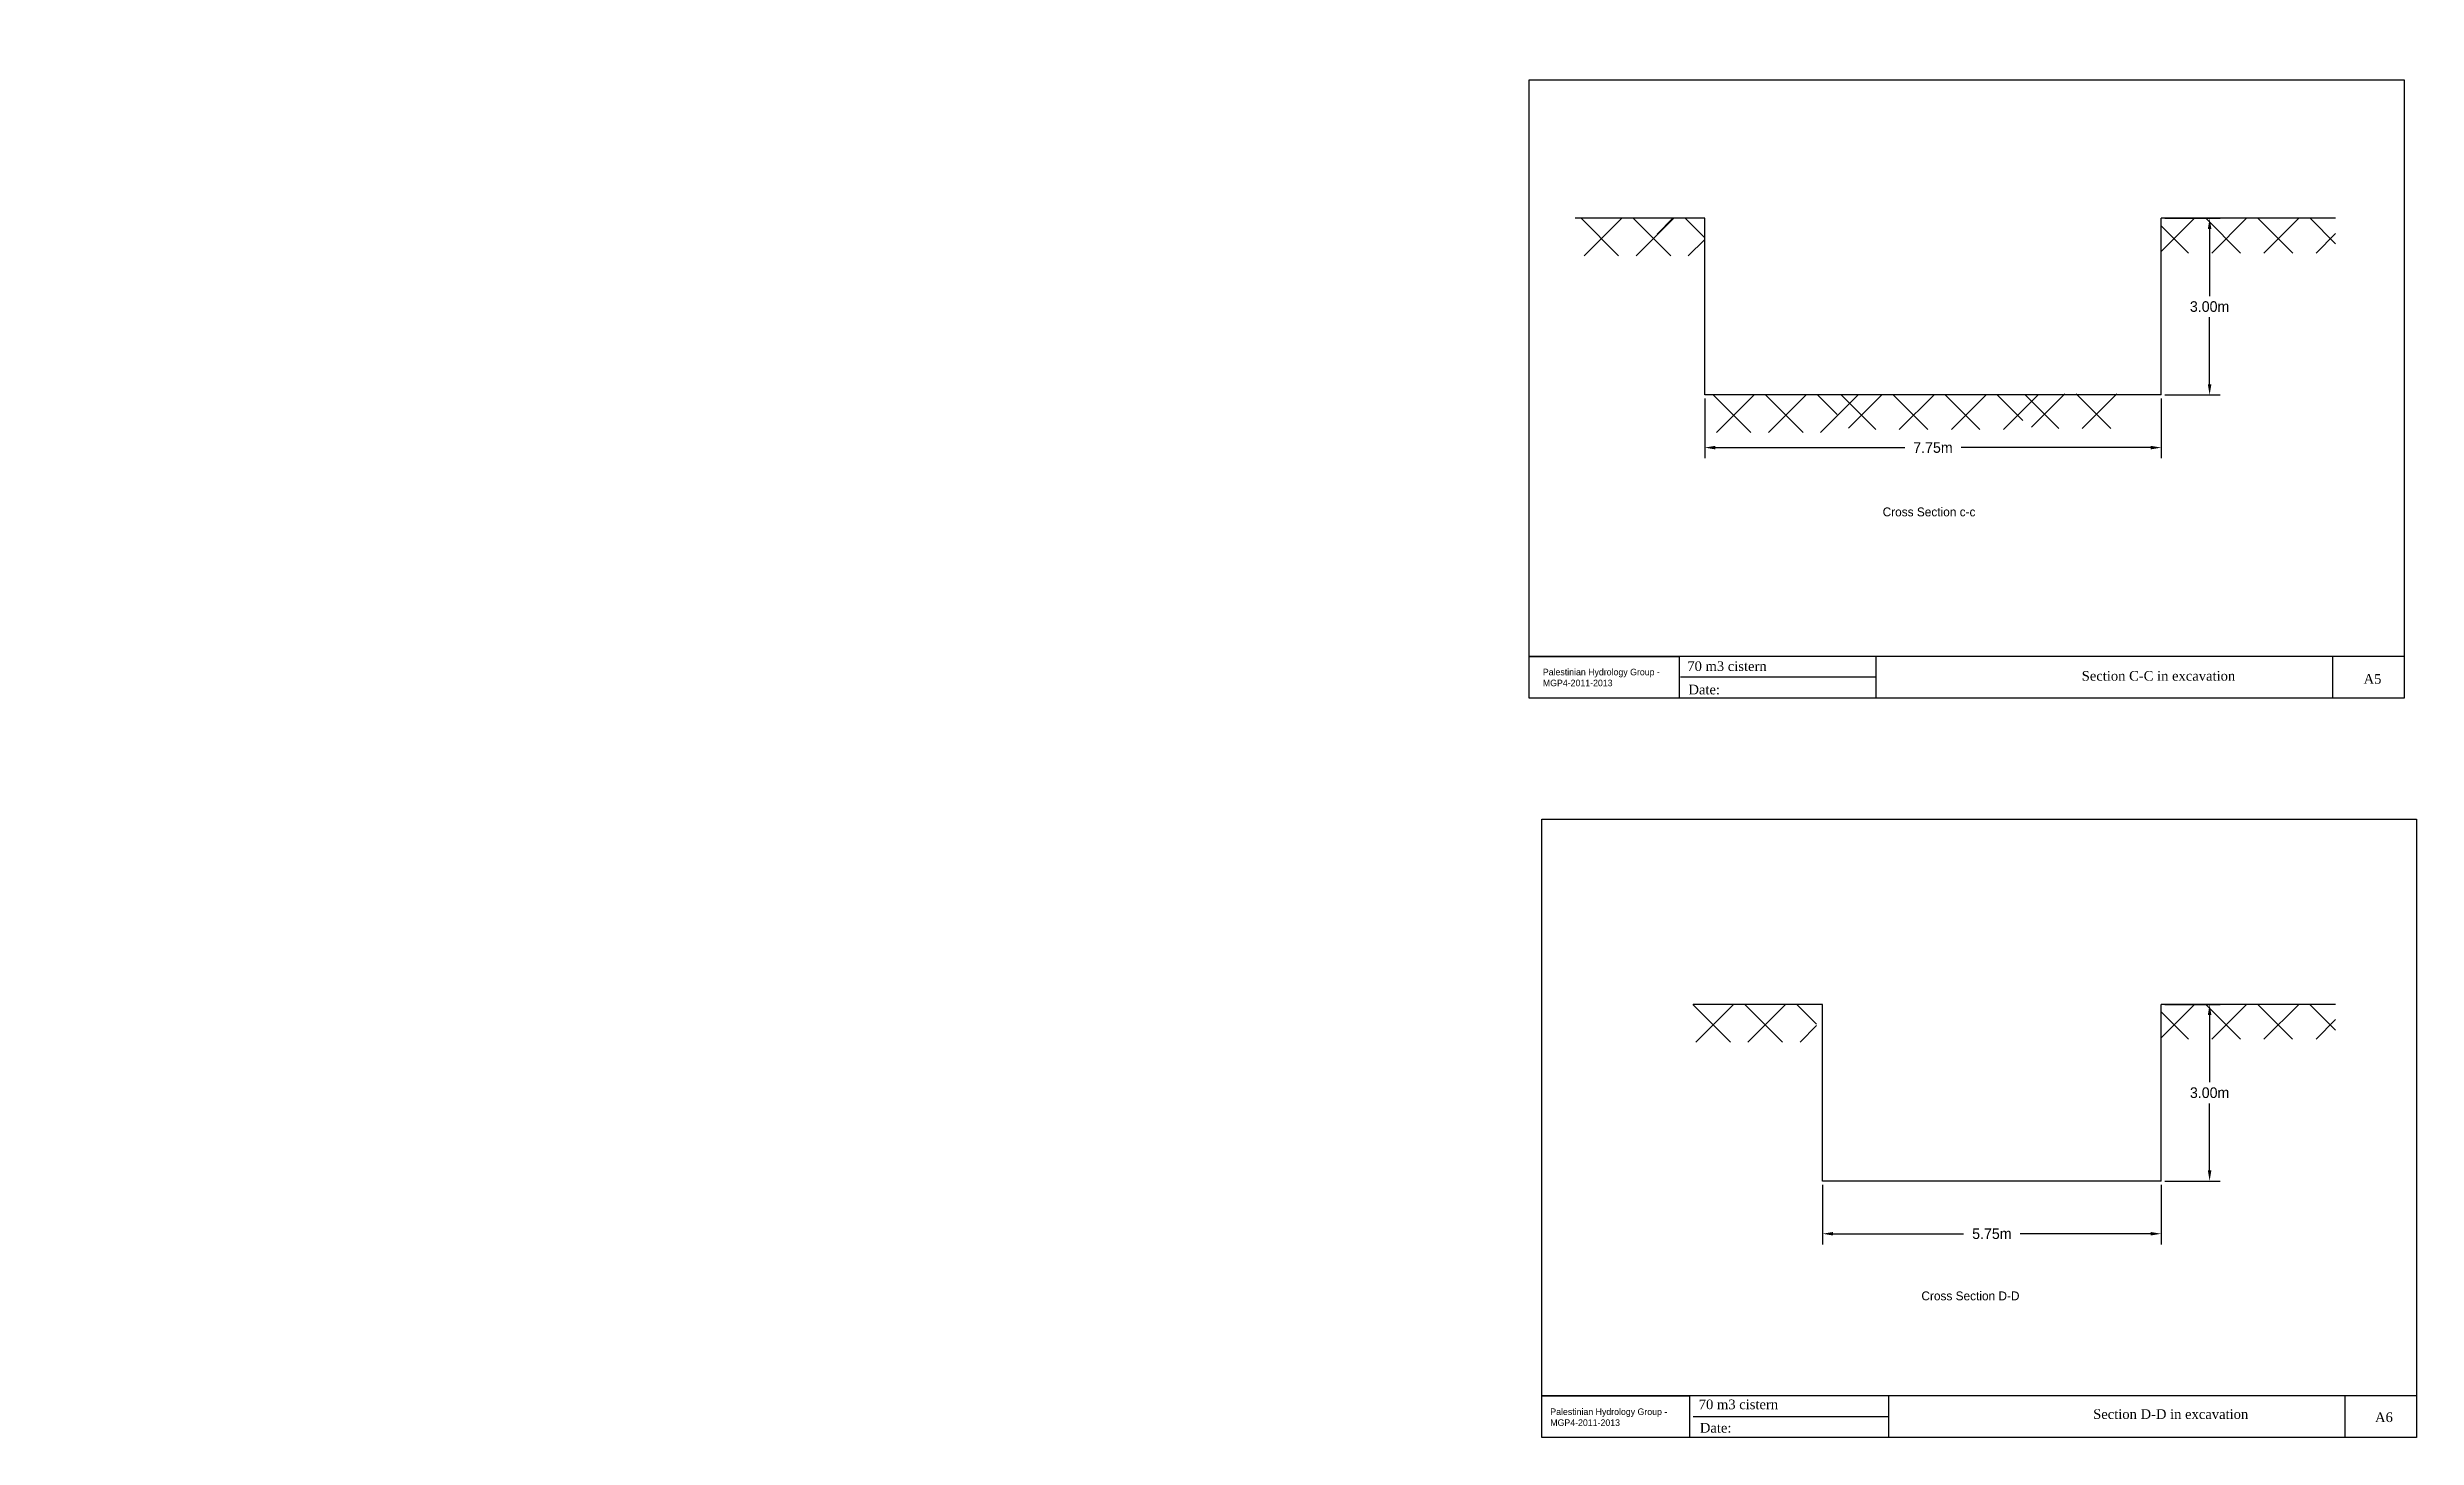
# Model space of a CAD drawing. Extents: x -15 to 29, y -106 to 37.
# Drawn here: x -13.36 to 26.85, y -33.49 to -9.89 of the extents above; entities that cross this region are included whole.
import ezdxf

# ---------------------------------------------------------------- set-up
doc = ezdxf.new("R2010")
doc.units = 0
doc.header["$LTSCALE"] = 0.03
doc.header["$MEASUREMENT"] = 0
doc.layers.get('DEFPOINTS').update_dxf_attribs({"linetype": 'CONTINUOUS'})
for name, color, linetype in [('DIMINSTION', 1, 'CONTINUOUS'), ('OUTSIDE', 3, 'CONTINUOUS'), ('STEEL', 4, 'CONTINUOUS')]:
    doc.layers.add(name, color=color, linetype=linetype)
doc.styles.add('arabic', font='times.ttf')
doc.dimstyles.get("Standard").update_dxf_attribs({"dimtxt": 0.18, "dimasz": 0.18, "dimexe": 0.18, "dimexo": 0.0625, "dimgap": 0.09, "dimtad": 0, "dimtih": 1, "dimtoh": 1, "dimzin": 0, "dimdsep": 46, "dimtxsty": 'Standard', "dimcen": 0.09, "dimadec": 0, "dimazin": 0, "dimtfac": 1, "dimtdec": 4, "dimtofl": 0, "dimtmove": 0, "dimatfit": 3, "dimfxl": 1, "dimtolj": 1, "dimtzin": 0, "dimarcsym": 0})

msp = doc.modelspace()

# ---------------------------------------------------------------- texts
at = {"layer": 'DIMINSTION'}
for s, p in [('Cross Section c-c', (17.789, -17.849)), ('Cross Section D-D', (18.447, -31.16))]:
    msp.add_text(s, height=0.15035, dxfattribs=at).set_placement(p)
at = {"layer": 'DIMINSTION', "linetype": 'Continuous', "insert": (-13.364, -9.886), "char_height": 0.18, "attachment_point": 6}
msp.add_mtext('\\A1;', dxfattribs=at)
at = {"layer": 'DIMINSTION', "linetype": 'Continuous', "char_height": 0.11134, "width": 2.62238, "attachment_point": 1}
for insert in [(12.021, -20.437), (12.147, -32.996)]:
    msp.add_mtext('Palestinian Hydrology Group - MGP4-2011-2013', dxfattribs=dict(at, insert=insert))
at = {"layer": 'OUTSIDE', "linetype": 'Continuous', "style": 'arabic'}
for s, height, p in [('70 m3 cistern', 0.16387, (14.473, -20.474)), ('Section C-C in excavation', 0.16387, (21.168, -20.639)), ('Date:', 0.1639, (14.492, -20.872)), ('A5', 0.1639, (25.953, -20.691)), ('70 m3 cistern', 0.16387, (14.667, -33.009)), ('Date:', 0.1639, (14.686, -33.407)), ('Section D-D in excavation', 0.16387, (21.362, -33.174)), ('A6', 0.1639, (26.147, -33.227))]:
    msp.add_text(s, height=height, dxfattribs=at).set_placement(p)

# ---------------------------------------------------------------- blocks, each defined once
blk = doc.blocks.new('*D17')
at = {"layer": 'DEFPOINTS', "color": 0, "linetype": 'Continuous'}
for p in [(14.768, -15.788), (22.518, -15.788), (14.768, -16.682)]:
    blk.add_point(p, dxfattribs=at)
at = {"layer": 'OUTSIDE', "color": 0, "linetype": 'Continuous', "lineweight": -2}
for p, q in [((14.768, -15.85), (14.768, -16.862)), ((22.518, -15.85), (22.518, -16.862)), ((14.948, -16.682), (18.163, -16.682)), ((22.338, -16.682), (19.123, -16.682))]:
    blk.add_line(p, q, dxfattribs=at)
at = {"layer": 'OUTSIDE', "color": 0, "linetype": 'Continuous'}
for points in [[(14.948, -16.652), (14.948, -16.712), (14.768, -16.682)], [(22.338, -16.652), (22.338, -16.712), (22.518, -16.682)]]:
    blk.add_solid(points, dxfattribs=at)
at = {"layer": 'OUTSIDE', "color": 0, "linetype": 'Continuous', "insert": (18.643, -16.682), "char_height": 0.18, "attachment_point": 5}
blk.add_mtext('\\A1;7.75m', dxfattribs=at)
blk = doc.blocks.new('*D18')
at = {"layer": 'DEFPOINTS', "color": 0, "linetype": 'Continuous'}
for p in [(22.518, -12.788), (22.518, -15.788), (23.339, -15.788)]:
    blk.add_point(p, dxfattribs=at)
at = {"layer": 'OUTSIDE', "color": 0, "linetype": 'Continuous', "lineweight": -2}
for p, q in [((22.581, -12.788), (23.519, -12.788)), ((23.339, -12.968), (23.339, -14.108)), ((23.339, -15.608), (23.339, -14.468)), ((22.581, -15.788), (23.519, -15.788))]:
    blk.add_line(p, q, dxfattribs=at)
at = {"layer": 'OUTSIDE', "color": 0, "linetype": 'Continuous'}
for points in [[(23.309, -12.968), (23.369, -12.968), (23.339, -12.788)], [(23.309, -15.608), (23.369, -15.608), (23.339, -15.788)]]:
    blk.add_solid(points, dxfattribs=at)
at = {"layer": 'OUTSIDE', "color": 0, "linetype": 'Continuous', "insert": (23.339, -14.288), "char_height": 0.18, "attachment_point": 5}
blk.add_mtext('\\A1;3.00m', dxfattribs=at)
blk = doc.blocks.new('*D21')
at = {"layer": 'DEFPOINTS', "color": 0, "linetype": 'Continuous'}
for p in [(16.768, -29.136), (22.518, -29.136), (16.768, -30.03)]:
    blk.add_point(p, dxfattribs=at)
at = {"layer": 'OUTSIDE', "color": 0, "linetype": 'Continuous', "lineweight": -2}
for p, q in [((16.768, -29.198), (16.768, -30.21)), ((22.518, -29.198), (22.518, -30.21)), ((16.948, -30.03), (19.163, -30.03)), ((22.338, -30.03), (20.123, -30.03))]:
    blk.add_line(p, q, dxfattribs=at)
at = {"layer": 'OUTSIDE', "color": 0, "linetype": 'Continuous'}
for points in [[(16.948, -30), (16.948, -30.06), (16.768, -30.03)], [(22.338, -30), (22.338, -30.06), (22.518, -30.03)]]:
    blk.add_solid(points, dxfattribs=at)
at = {"layer": 'OUTSIDE', "color": 0, "linetype": 'Continuous', "insert": (19.643, -30.03), "char_height": 0.18, "attachment_point": 5}
blk.add_mtext('\\A1;5.75m', dxfattribs=at)
blk = doc.blocks.new('*D22')
at = {"layer": 'DEFPOINTS', "color": 0, "linetype": 'Continuous'}
for p in [(22.518, -26.136), (22.518, -29.136), (23.339, -29.136)]:
    blk.add_point(p, dxfattribs=at)
at = {"layer": 'OUTSIDE', "color": 0, "linetype": 'Continuous', "lineweight": -2}
for p, q in [((22.581, -26.136), (23.519, -26.136)), ((23.339, -26.316), (23.339, -27.456)), ((23.339, -28.956), (23.339, -27.816)), ((22.581, -29.136), (23.519, -29.136))]:
    blk.add_line(p, q, dxfattribs=at)
at = {"layer": 'OUTSIDE', "color": 0, "linetype": 'Continuous'}
for points in [[(23.309, -26.316), (23.369, -26.316), (23.339, -26.136)], [(23.309, -28.956), (23.369, -28.956), (23.339, -29.136)]]:
    blk.add_solid(points, dxfattribs=at)
at = {"layer": 'OUTSIDE', "color": 0, "linetype": 'Continuous', "insert": (23.339, -27.636), "char_height": 0.18, "attachment_point": 5}
blk.add_mtext('\\A1;3.00m', dxfattribs=at)

# ---------------------------------------------------------------- dimensions: what is measured, and where the dimension line sits
at = {"layer": 'OUTSIDE', "linetype": 'Continuous'}
for base, p1, p2, picture, middle in [((23.339, -15.788), (22.518, -12.788), (22.518, -15.788), '*D18', (23.339, -14.288)), ((23.339, -29.136), (22.518, -26.136), (22.518, -29.136), '*D22', (23.339, -27.636))]:
    dim = msp.add_linear_dim(base=base, p1=p1, p2=p2, angle=90, dimstyle='Standard', override={"dimpost": 'm'}, dxfattribs=at)
    dim.commit()
    dim.dimension.update_dxf_attribs({"geometry": picture, "text_midpoint": middle})
for base, p1, p2, picture, middle in [((14.768, -16.682), (22.518, -15.788), (14.768, -15.788), '*D17', (18.643, -16.682)), ((16.768, -30.03), (22.518, -29.136), (16.768, -29.136), '*D21', (19.643, -30.03))]:
    dim = msp.add_linear_dim(base=base, p1=p1, p2=p2, dimstyle='Standard', override={"dimpost": 'm'}, dxfattribs=at)
    dim.commit()
    dim.dimension.update_dxf_attribs({"geometry": picture, "text_midpoint": middle})

# ---------------------------------------------------------------- hatches: boundary and pattern name
at = {"layer": 'OUTSIDE', "linetype": 'Continuous'}
h = msp.add_hatch(dxfattribs=at)
h.set_pattern_fill('ANSI37', color=256, scale=5, style=0)
h.set_pattern_definition([(45, (12.57223, -13.5763), (-0.441942, 0.441942), []), (135, (12.57223, -13.5763), (-0.441942, -0.441942), [])])
h.paths.add_polyline_path([(14.768, -12.788), (12.572, -12.788), (12.572, -13.427), (14.768, -13.427)])
h.paths.add_polyline_path([(22.518, -13.378), (25.477, -13.378), (25.477, -12.788), (22.518, -12.788)])

# ---------------------------------------------------------------- linework, layer by layer
at = {"layer": 'DIMINSTION', "linetype": 'Continuous'}
for p, q in [((14.768, -12.788), (12.572, -12.788)), ((14.768, -15.788), (14.768, -12.788)), ((25.477, -12.788), (22.518, -12.788)), ((22.518, -15.788), (22.518, -12.788)), ((22.518, -15.788), (14.768, -15.788)), ((11.791, -20.227), (14.337, -20.227)), ((11.791, -20.937), (11.791, -20.227)), ((14.337, -20.227), (14.337, -20.937)), ((14.337, -20.937), (11.791, -20.937)), ((16.768, -26.136), (14.572, -26.136)), ((16.768, -29.136), (16.768, -26.136)), ((16.768, -29.136), (16.768, -26.136)), ((25.477, -26.136), (22.518, -26.136)), ((22.518, -29.136), (22.518, -26.136)), ((22.518, -29.136), (16.768, -29.136)), ((12.003, -32.781), (14.508, -32.781)), ((12.003, -33.492), (12.003, -32.781)), ((14.508, -32.781), (14.508, -33.492)), ((14.508, -33.492), (12.003, -33.492))]:
    msp.add_line(p, q, dxfattribs=at)
at = {"layer": 'OUTSIDE', "linetype": 'Continuous'}
for p, q in [((13.959, -13.057), (14.228, -12.788)), ((15.553, -16.425), (14.914, -15.786)), ((14.968, -16.425), (15.607, -15.786)), ((16.437, -16.425), (15.798, -15.786)), ((15.852, -16.425), (16.491, -15.786)), ((17.014, -16.119), (16.682, -15.786)), ((16.735, -16.425), (17.373, -15.788)), ((17.673, -16.376), (17.086, -15.788)), ((17.211, -16.351), (17.777, -15.786)), ((18.557, -16.376), (17.967, -15.786)), ((18.071, -16.376), (18.661, -15.786)), ((19.441, -16.376), (18.851, -15.786)), ((18.955, -16.376), (19.545, -15.786)), ((20.17, -16.221), (19.735, -15.786)), ((19.839, -16.376), (20.426, -15.788)), ((20.779, -16.36), (20.206, -15.788)), ((20.317, -16.336), (20.882, -15.771)), ((21.663, -16.36), (21.073, -15.771)), ((21.177, -16.36), (21.766, -15.771)), ((15.204, -26.775), (14.564, -26.136)), ((14.618, -26.775), (15.257, -26.136)), ((16.088, -26.775), (15.448, -26.136)), ((15.502, -26.775), (16.141, -26.136)), ((16.665, -26.469), (16.332, -26.136)), ((22.518, -26.701), (23.084, -26.136)), ((23.864, -26.726), (23.274, -26.136)), ((23.378, -26.726), (23.967, -26.136)), ((24.748, -26.726), (24.158, -26.136)), ((24.261, -26.726), (24.851, -26.136)), ((25.477, -26.571), (25.042, -26.136)), ((16.386, -26.775), (16.665, -26.496)), ((22.98, -26.726), (22.518, -26.264)), ((25.145, -26.726), (25.477, -26.394))]:
    msp.add_line(p, q, dxfattribs=at)
at = {"layer": 'STEEL', "linetype": 'Continuous'}
for p, q in [((11.791, -10.437), (26.641, -10.437)), ((11.791, -20.937), (11.791, -10.437)), ((26.641, -10.437), (26.641, -20.937)), ((26.641, -20.227), (11.791, -20.227)), ((17.675, -20.227), (17.675, -20.937)), ((25.425, -20.227), (25.425, -20.937)), ((17.675, -20.582), (14.36, -20.582)), ((26.641, -20.937), (11.791, -20.937)), ((12.003, -22.992), (26.853, -22.992)), ((12.003, -33.492), (12.003, -22.992)), ((26.853, -22.992), (26.853, -33.492)), ((26.853, -32.781), (12.003, -32.781)), ((17.887, -32.781), (17.887, -33.492)), ((25.637, -32.781), (25.637, -33.492)), ((17.887, -33.136), (14.572, -33.136)), ((26.853, -33.492), (12.003, -33.492))]:
    msp.add_line(p, q, dxfattribs=at)

msp.set_redraw_order([(e.dxf.handle, doc.entitydb.next_handle()) for e in msp.query("TEXT MTEXT ATTDEF DIMENSION ARC_DIMENSION")])  # texts and dimensions are drawn at this point

doc.saveas('drawing.dxf')
